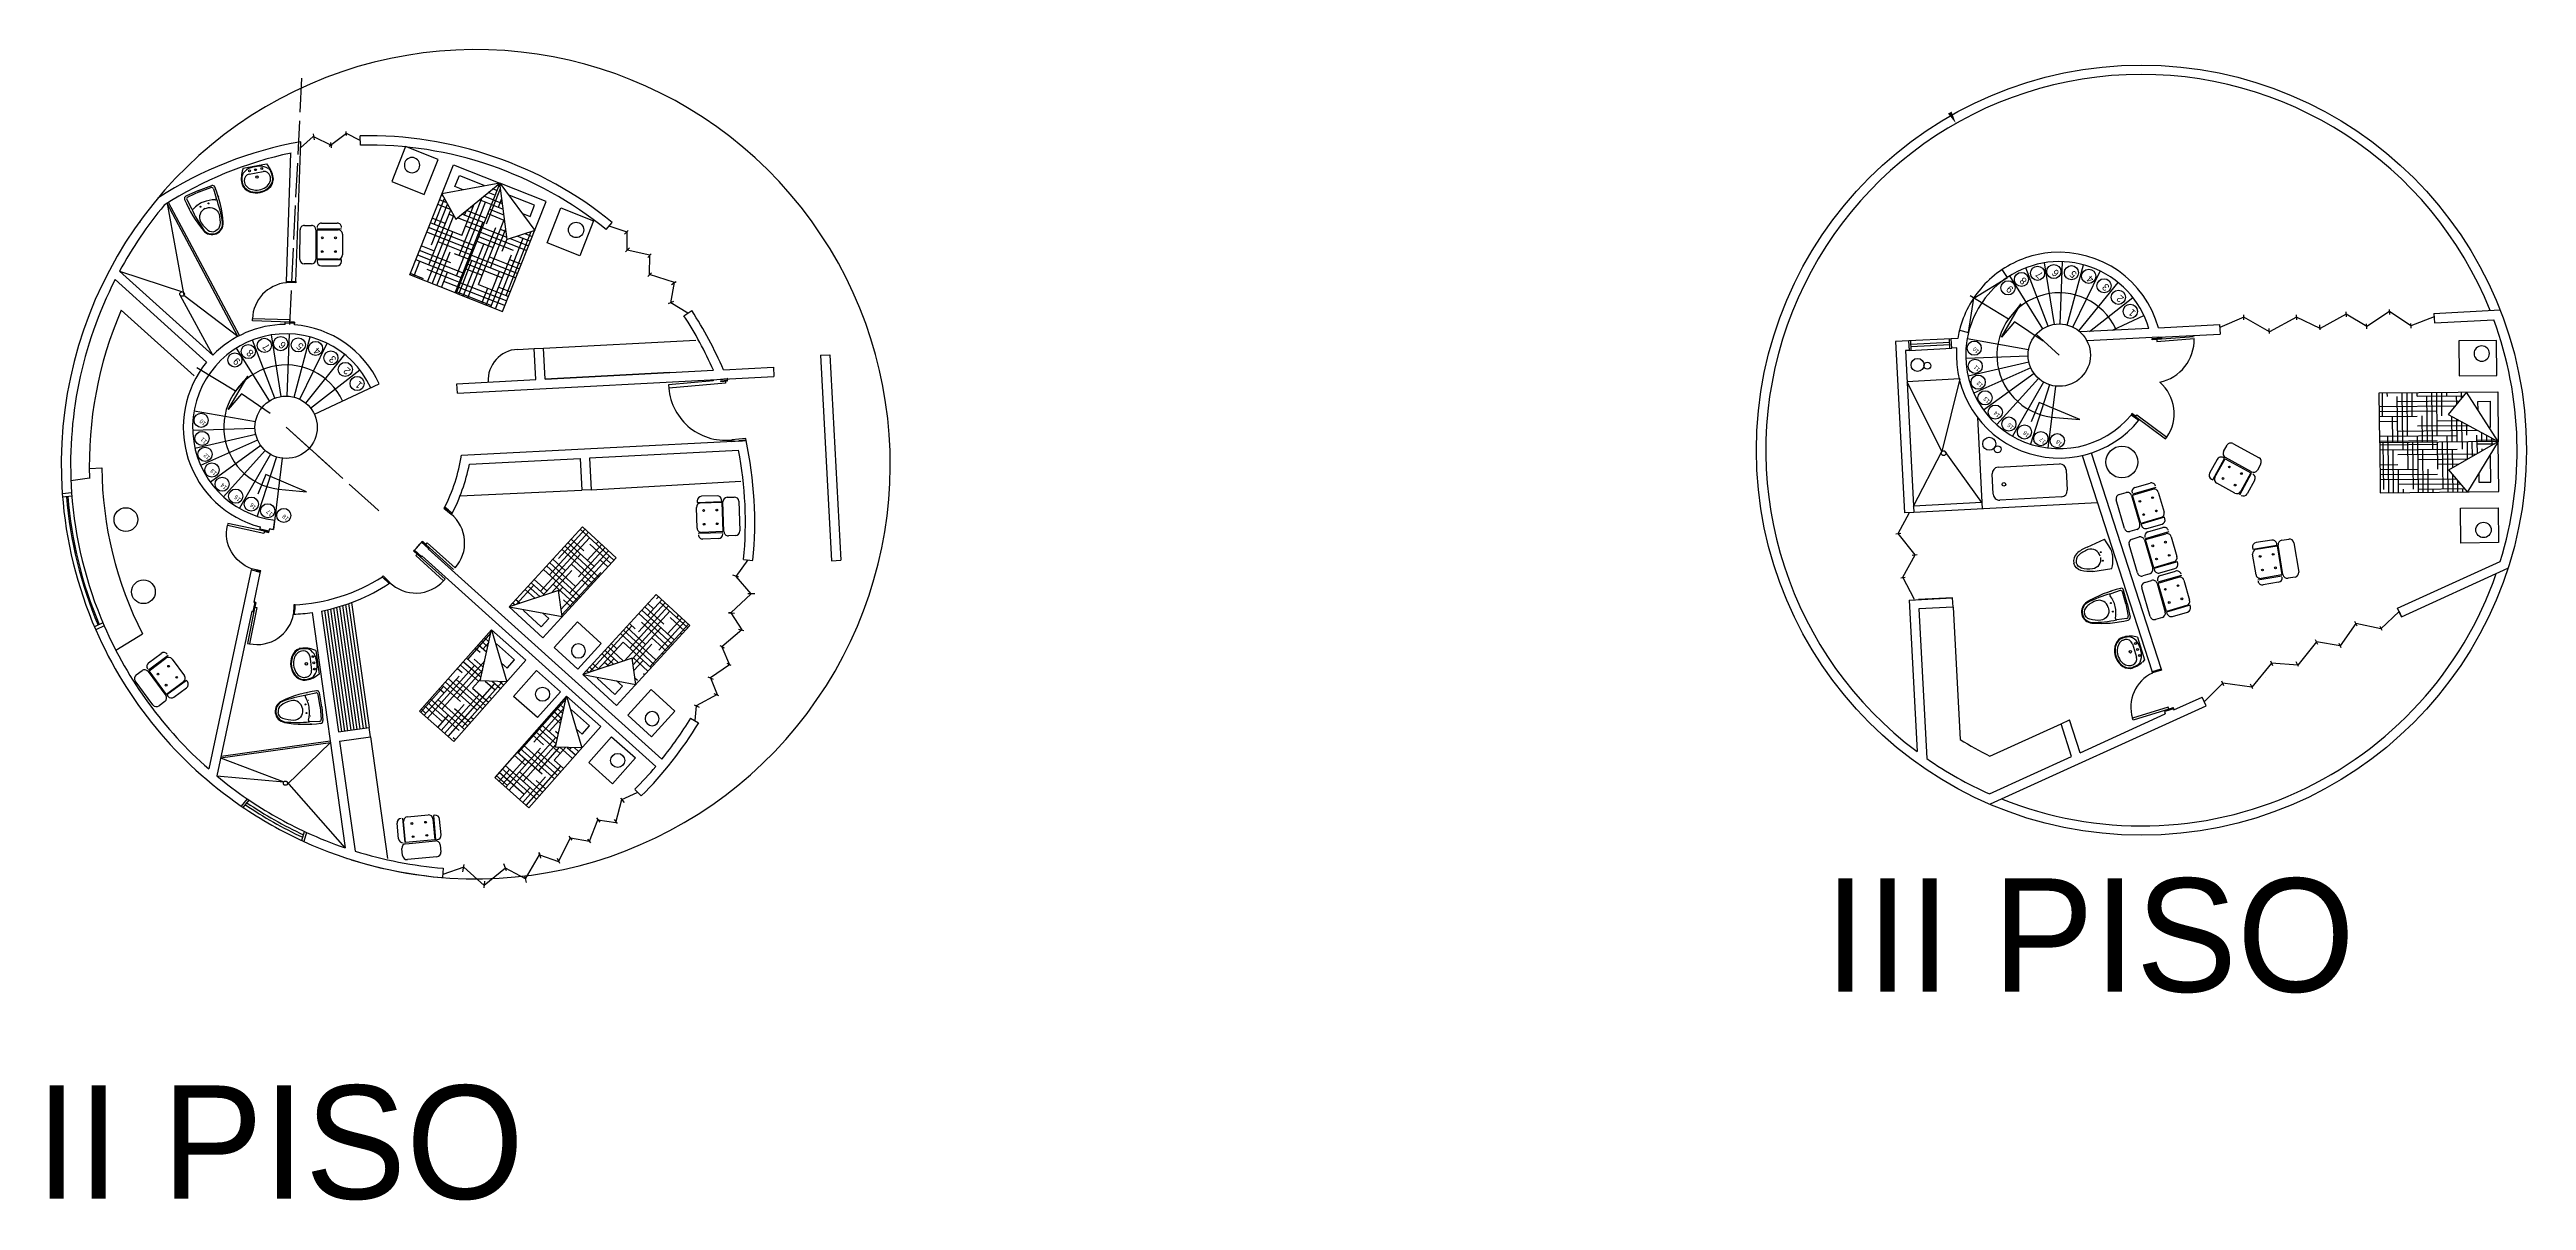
# Model space of a CAD drawing. Header units: millimetres. Extents: x 566 to 755, y 215 to 253.
# Drawn here: x 661.46 to 705.17, y 228.98 to 249.28 of the extents above; entities that cross this region are included whole.
import ezdxf

# ---------------------------------------------------------------- set-up
doc = ezdxf.new("R2010")
doc.units = ezdxf.units.MM
doc.header["$LTSCALE"] = 0.05
doc.linetypes.add('ACAD_ISO02W100', pattern=[15, 12, -3])
for name, color, linetype in [('ejes', 2, 'ACAD_ISO02W100'), ('escaleras', 30, 'Continuous'), ('muebles', 7, 'Continuous'), ('muros', 2, 'Continuous'), ('puertas', 3, 'Continuous'), ('TEXTURA', 7, 'Continuous'), ('ventanas', 1, 'Continuous')]:
    doc.layers.add(name, color=color, linetype=linetype)

msp = doc.modelspace()

# ---------------------------------------------------------------- texts
at = {"layer": 'escaleras', "attachment_point": 1, "rotation": 138}
for s, insert, char_height, width in [('{\\fHalibut|b0|i0|c0|p34;8}', (696.277, 245.119), 0.12541, 0.00319), ('{\\fHalibut|b0|i0|c0|p34;7}', (696.562, 245.228), 0.12541, 0.00319), ('{\\fHalibut|b0|i0|c0|p34;6}', (696.848, 245.258), 0.12541, 0.00319), ('{\\fHalibut|b0|i0|c0|p34;5}', (697.16, 245.236), 0.12541, 0.00319), ('{\\fHalibut|b0|i0|c0|p34;4}', (697.461, 245.151), 0.12541, 0.00319), ('{\\fHalibut|b0|i0|c0|p34;9}', (696.041, 244.97), 0.12541, 0.00319), ('{\\fHalibut|b0|i0|c0|p34;3}', (697.734, 245.007), 0.12541, 0.00319), ('{\\fHalibut|b0|i0|c0|p34;2}', (697.988, 244.804), 0.12541, 0.00319), ('{\\fHalibut|b0|i0|c0|p34;1}', (698.198, 244.556), 0.12541, 0.00318), ('{\\fHalibut|b0|i0|c0|p34;8}', (664.986, 243.846), 0.12541, 0.00319), ('{\\fHalibut|b0|i0|c0|p34;7}', (665.271, 243.955), 0.12541, 0.00319), ('{\\fHalibut|b0|i0|c0|p34;6}', (665.557, 243.985), 0.12541, 0.00319), ('{\\fHalibut|b0|i0|c0|p34;5}', (665.868, 243.964), 0.12541, 0.00319), ('{\\fHalibut|b0|i0|c0|p34;4}', (666.17, 243.879), 0.12541, 0.00319), ('{\\fHalibut|b0|i0|c0|p34;10}', (695.467, 243.91), 0.07165, 0.00182), ('{\\fHalibut|b0|i0|c0|p34;9}', (664.75, 243.698), 0.12541, 0.00319), ('{\\fHalibut|b0|i0|c0|p34;3}', (666.443, 243.734), 0.12541, 0.00319), ('{\\fHalibut|b0|i0|c0|p34;2}', (666.697, 243.531), 0.12541, 0.00319), ('{\\fHalibut|b0|i0|c0|p34;11}', (695.484, 243.59), 0.07165, 0.00187), ('{\\fHalibut|b0|i0|c0|p34;1}', (666.907, 243.283), 0.12541, 0.00318), ('{\\fHalibut|b0|i0|c0|p34;12}', (695.537, 243.31), 0.07165, 0.00187), ('{\\fHalibut|b0|i0|c0|p34;13}', (695.658, 243.033), 0.07165, 0.00187), ('{\\fHalibut|b0|i0|c0|p34;10}', (664.176, 242.637), 0.07165, 0.00182), ('{\\fHalibut|b0|i0|c0|p34;14}', (695.838, 242.781), 0.07165, 0.00187), ('{\\fHalibut|b0|i0|c0|p34;15}', (696.079, 242.571), 0.07165, 0.00187), ('{\\fHalibut|b0|i0|c0|p34;11}', (664.193, 242.317), 0.07165, 0.00187), ('{\\fHalibut|b0|i0|c0|p34;16}', (696.354, 242.431), 0.07165, 0.00187), ('{\\fHalibut|b0|i0|c0|p34;17}', (696.643, 242.314), 0.07165, 0.00187), ('{\\fHalibut|b0|i0|c0|p34;18}', (696.933, 242.276), 0.07165, 0.00187), ('{\\fHalibut|b0|i0|c0|p34;12}', (664.246, 242.037), 0.07165, 0.00187), ('{\\fHalibut|b0|i0|c0|p34;13}', (664.367, 241.76), 0.07165, 0.00187), ('{\\fHalibut|b0|i0|c0|p34;14}', (664.547, 241.509), 0.07165, 0.00187), ('{\\fHalibut|b0|i0|c0|p34;15}', (664.788, 241.298), 0.07165, 0.00187), ('{\\fHalibut|b0|i0|c0|p34;16}', (665.062, 241.158), 0.07165, 0.00187), ('{\\fHalibut|b0|i0|c0|p34;17}', (665.352, 241.041), 0.07165, 0.00187), ('{\\fHalibut|b0|i0|c0|p34;18}', (665.636, 240.958), 0.07165, 0.00187)]:
    msp.add_mtext(s, dxfattribs=dict(at, insert=insert, char_height=char_height, width=width))
at = {"layer": 'muros', "color": 2}
for s, p in [('III PISO', (692.776, 232.657)), ('II PISO', (661.209, 229.004))]:
    msp.add_text(s, height=2, dxfattribs=at).set_placement(p)

# ---------------------------------------------------------------- blocks, each defined once
blk = doc.blocks.new('CAMA')
at = {"layer": 'muebles'}
h = blk.add_hatch(dxfattribs=at)
h.set_pattern_fill('HOUND', color=256, scale=0.05, style=0)
h.set_pattern_definition([(0, (-619.17417, -247.49125), (0.3175, 0.079375), [1.27, -0.635]), (90, (-619.17417, -247.49125), (-0.079375, -0.3175), [1.27, -0.635])])
h.paths.add_polyline_path([(0.8, -0.49), (0.443, -0.787), (0, 0.011), (0, -1.889), (0.8, -1.889)])
for p, q in [((0.443, -0.787), (0, 0.011)), ((0, 0.011), (0.8, -0.49)), ((0.8, -0.49), (0.443, -0.787))]:
    blk.add_line(p, q, dxfattribs=at)
for points in [[(0, -1.889), (0.8, -1.889), (0.8, 0.011), (0, 0.011)], [(1.06, 0.001), (1.621, 0.001), (1.621, -0.604), (1.06, -0.604)]]:
    blk.add_lwpolyline(points, close=True, dxfattribs=at)
blk.add_lwpolyline([(0.508, -0.307), (0.648, -0.307), (0.648, -0.113), (0.225, -0.113), (0.225, -0.13)], dxfattribs=at)
blk.add_circle((1.415, -0.239), 0.123, dxfattribs=at)
blk = doc.blocks.new('PUERTA .60')
at = {"layer": 'puertas'}
for p, q in [((0.017, 0.675), (0.052, 0.675)), ((0.017, 0.075), (0.017, 0.675)), ((0.052, 0.075), (0.052, 0.675)), ((0, 0.15), (0.017, 0.15)), ((0, 0), (0, 0.15)), ((0.02, 0), (0, 0)), ((0.017, 0.075), (0.052, 0.075)), ((0.65, 0), (0.65, 0.15)), ((0.65, 0.15), (0.667, 0.15)), ((0.67, 0), (0.65, 0)), ((0.667, 0.15), (0.667, 0.075))]:
    blk.add_line(p, q, dxfattribs=at)
for points in [[(0.017, 0.075), (0.02, 0.075), (0.02, 0), (0.017, 0)], [(0.667, 0.075), (0.67, 0.075), (0.67, 0), (0.667, 0)]]:
    blk.add_lwpolyline(points, close=True, dxfattribs=at)
at = {"layer": 'puertas', "color": 1}
blk.add_arc((0.052, 0.075), 0.6, 7.1855, 90, dxfattribs=at)
blk = doc.blocks.new('CAMADOBLE')
at = {"layer": 'muebles', "xscale": -1}
blk.add_blockref('CAMA', (1.621, -0.001), dxfattribs=at)
at = {"layer": 'muebles'}
blk.add_blockref('CAMA', (1.621, -0.001), dxfattribs=at)
blk = doc.blocks.new('SILLA')
at = {"layer": 'muebles'}
for p, q in [((-0.057, 0.688), (-0.057, 0.853)), ((0.043, 0.953), (0.724, 0.953)), ((0.724, 0.588), (0.043, 0.588)), ((0.824, 0.853), (0.824, 0.688)), ((-0.1, 0.461), (-0.1, 0.1)), ((0.035, 0.561), (0, 0.561)), ((0, 0), (0.035, 0)), ((0.035, 0), (0.035, 0.561)), ((0.051, 0.078), (0.051, 0.561)), ((0.051, 0.561), (0.726, 0.561)), ((0.726, 0.561), (0.726, 0.078)), ((0.744, 0), (0.744, 0.561)), ((0.879, 0.461), (0.879, 0.1)), ((0.626, -0.022), (0.151, -0.022))]:
    blk.add_line(p, q, dxfattribs=at)
for centre in [(0.227, 0.442), (0.227, 0.14), (0.542, 0.442), (0.542, 0.14)]:
    blk.add_circle(centre, 0.0197, dxfattribs=at)
for centre, start, end in [((0.043, 0.853), 90, 180), ((0.043, 0.688), 180, 270), ((0.724, 0.853), 0, 90), ((0.724, 0.688), 270, 0), ((0, 0.461), 90, 180), ((0, 0.1), 180, 270), ((0.151, 0.078), 180, 270), ((0.626, 0.078), 270, 0), ((0.779, 0.461), 0, 90), ((0.779, 0.1), 270, 0)]:
    blk.add_arc(centre, 0.1, start, end, dxfattribs=at)
blk = doc.blocks.new('LAVA')
for p, q in [((-0.002, -0.009), (-0.027, -0.055)), ((-0.002, -0.009), (0.378, -0.009)), ((0.035, -0.391), (0.047, -0.397)), ((0.076, -0.119), (0.3, -0.119)), ((0.378, -0.009), (0.403, -0.055)), ((0.03, -0.4), (0.042, -0.406))]:
    blk.add_line(p, q)
for centre, radius in [((0.088, -0.069), 0.015), ((0.188, -0.189), 0.02), ((0.188, -0.069), 0.015), ((0.288, -0.069), 0.015)]:
    blk.add_circle(centre, radius)
for centre, radius, start, end in [((0.328, -0.234), 0.397, 153.2366, 185.1908), ((0.148, -0.209), 0.224, 196.2861, 238.2877), ((0.328, -0.234), 0.387, 165.7987, 183.085), ((0.041, -0.25), 0.1, 183.085, 200.7802), ((0.148, -0.209), 0.214, 200.7802, 238.2877), ((0.05, -0.164), 0.1, 131.0686, 165.7987), ((0.076, -0.219), 0.1, 90, 176.5875), ((0.328, -0.234), 0.352, 176.5875, 184.6254), ((0.148, -0.209), 0.179, 197.3522, 254.7067), ((0.17, -0.302), 0.284, 100.6374, 131.0686), ((0.188, -0.12), 0.311, 242.8748, 299.3617), ((0.188, -0.12), 0.276, 251.4503, 299.3617), ((0.188, -0.596), 0.576, 82.9944, 97.0056), ((0.206, -0.302), 0.284, 48.9314, 79.3626), ((0.3, -0.219), 0.1, 3.4125, 90), ((0.228, -0.209), 0.179, 301.7123, 335.4879), ((0.228, -0.209), 0.214, 301.7123, 343.7139), ((0.228, -0.209), 0.224, 301.7123, 343.7139), ((0.3, -0.242), 0.1, 335.4879, 358.2317), ((0.327, -0.164), 0.1, 14.2013, 48.9314), ((0.048, -0.234), 0.352, 358.2317, 3.4125), ((0.048, -0.234), 0.397, 354.8092, 26.7634), ((0.048, -0.234), 0.387, 354.8092, 14.2013), ((0.188, -0.12), 0.321, 242.8748, 299.3617)]:
    blk.add_arc(centre, radius, start, end)
blk = doc.blocks.new('SANI')
for p, q in [((0.214, 0.007), (-0.01, -0.002)), ((0.214, 0.007), (0.438, -0.002)), ((-0.015, -0.059), (-0.001, -0.216)), ((0.215, -0.018), (0.013, -0.026)), ((0.204, -0.304), (0.224, -0.304)), ((0.213, -0.018), (0.416, -0.026)), ((0.444, -0.059), (0.43, -0.216))]:
    blk.add_line(p, q)
for points in [[(0.204, -0.304, 0.444133), (0.055, -0.469, 0.099431), (0.11, -0.638, 0.271202), (0.214, -0.699)], [(0.224, -0.304, -0.444133), (0.374, -0.469, -0.099431), (0.319, -0.638, -0.271202), (0.214, -0.699)]]:
    blk.add_lwpolyline(points, format="xyb")
for centre in [(0.144, -0.247), (0.284, -0.247)]:
    blk.add_circle(centre, 0.0075)
for centre, radius, start, end in [((-0.008, -0.042), 0.04, 92.19, 182.0049), ((1.855, -0.04), 1.903, 180.0089, 197.6886), ((0.014, -0.056), 0.03, 92.19, 185.1455), ((0.019, -0.215), 0.02, 185.1455, 293.8869), ((2.072, -0.146), 2.074, 181.9498, 193.0828), ((0.214, -0.657), 0.463, 90, 113.8869), ((0.214, -0.657), 0.463, 66.1131, 90), ((-1.643, -0.146), 2.074, 346.9172, 358.0502), ((-1.426, -0.04), 1.903, 342.3114, 359.9911), ((0.41, -0.215), 0.02, 246.1131, 354.8545), ((0.414, -0.056), 0.03, 354.8545, 87.81), ((0.437, -0.042), 0.04, 357.9951, 87.81), ((0.089, -0.603), 0.05, 195.7278, 197.7252), ((0.214, -0.563), 0.181, 197.7252, 270), ((0.214, -0.563), 0.171, 197.7252, 270), ((0.214, -0.563), 0.171, 270, 342.2748), ((0.214, -0.563), 0.181, 270, 342.2748), ((0.339, -0.603), 0.05, 342.2748, 344.2722)]:
    blk.add_arc(centre, radius, start, end)
at = {"layer": 'TEXTURA', "linetype": 'Continuous'}
for p, q in [((-0.038, -0.192), (-0.038, -0.21)), ((0.089, -0.192), (0.089, -0.194)), ((0.343, -0.192), (0.343, -0.194)), ((0.47, -0.192), (0.47, -0.215))]:
    blk.add_line(p, q, dxfattribs=at)

# ---------------------------------------------------------------- linework, layer by layer
for p, q in [((697.995, 239.734), (697.83, 239.679)), ((698.097, 239.498), (698.037, 239.712)), ((698.123, 239.505), (698.057, 239.743)), ((697.788, 239.437), (697.793, 239.415)), ((698.112, 239.242), (697.939, 239.217)), ((698.096, 239.5), (698.139, 239.281)), ((698.123, 239.505), (698.171, 239.263))]:
    msp.add_line(p, q)
for points in [[(697.413, 240.499, 0.09957), (697.232, 240.388, 0.271202), (697.18, 240.218)], [(697.643, 240.339, 0.444133), (697.428, 240.457, 0.099431), (697.262, 240.356, 0.271202), (697.223, 240.228)], [(697.525, 240.074, -0.012718), (697.515, 240.073, -0.09957), (697.303, 240.089, -0.271202), (697.18, 240.218)], [(697.648, 240.318, -0.444133), (697.509, 240.116, -0.099431), (697.315, 240.132, -0.271202), (697.223, 240.228)], [(697.788, 239.437, 0.444133), (697.573, 239.554, 0.099431), (697.407, 239.453, 0.271202), (697.368, 239.325)], [(697.793, 239.415, -0.444133), (697.654, 239.213, -0.099431), (697.46, 239.229, -0.271202), (697.368, 239.325)]]:
    msp.add_lwpolyline(points, format="xyb")
for centre in [(697.655, 240.412), (697.691, 240.262), (697.833, 239.515), (697.869, 239.365)]:
    msp.add_circle(centre, 0.00825)
for centre, radius, start, end in [((698.49, 237.737), 2.093, 103.3766, 121.0562), ((698.432, 237.479), 2.281, 105.3174, 116.4505), ((697.837, 239.658), 0.022, 108.5131, 217.2546), ((697.413, 239.336), 0.51, 13.3676, 37.2546), ((698.005, 239.703), 0.033, 15.5576, 108.5131), ((698.015, 239.731), 0.044, 15.5576, 105.3726), ((697.513, 239.36), 0.199, 121.0928, 193.3676), ((697.513, 239.36), 0.199, 193.3676, 265.6424), ((697.513, 239.36), 0.188, 121.0928, 193.3676), ((697.513, 239.36), 0.188, 193.3676, 265.6424), ((697.439, 239.484), 0.055, 119.0955, 121.0928), ((697.656, 241.249), 2.093, 265.6791, 283.3587), ((697.502, 239.216), 0.055, 265.6424, 267.6398), ((697.488, 241.454), 2.281, 270.2848, 281.4179), ((697.413, 239.336), 0.51, 349.4807, 13.3676), ((697.936, 239.239), 0.022, 169.4807, 278.2222), ((698.107, 239.275), 0.033, 278.2222, 11.1777), ((698.128, 239.254), 0.044, 281.3627, 11.1777)]:
    msp.add_arc(centre, radius, start, end)
at = {"layer": 'ejes'}
for p, q in [((665.694, 244.429), (665.913, 248.851)), ((665.631, 242.615), (667.184, 241.217)), ((667.184, 241.217), (667.266, 241.143))]:
    msp.add_line(p, q, dxfattribs=at)
at = {"layer": 'escaleras'}
for p, q in [((696.631, 244.354), (696.048, 245.287)), ((696.725, 244.401), (696.331, 245.428)), ((696.836, 244.431), (696.664, 245.518)), ((696.941, 244.438), (696.98, 245.537)), ((697.064, 244.419), (697.349, 245.482)), ((697.163, 244.382), (697.645, 245.371)), ((697.163, 244.382), (697.645, 245.371)), ((697.268, 244.315), (697.96, 245.17)), ((697.456, 244.305), (698.222, 244.904)), ((697.863, 244.327), (698.417, 244.585)), ((665.339, 243.081), (664.756, 244.014)), ((665.434, 243.129), (665.04, 244.155)), ((665.545, 243.158), (665.373, 244.245)), ((665.65, 243.165), (665.688, 244.264)), ((665.773, 243.146), (666.058, 244.209)), ((665.872, 243.109), (666.354, 244.098)), ((665.872, 243.109), (666.354, 244.098)), ((696.38, 243.983), (695.297, 244.174)), ((665.977, 243.043), (666.669, 243.897)), ((666.064, 242.954), (666.931, 243.631)), ((696.372, 243.869), (695.273, 243.83)), ((696.386, 243.764), (695.314, 243.517)), ((696.42, 243.664), (695.415, 243.217)), ((696.477, 243.565), (695.587, 242.918)), ((696.554, 243.479), (695.818, 242.662)), ((666.129, 242.848), (667.276, 243.382)), ((696.647, 243.412), (696.097, 242.459)), ((696.752, 243.365), (696.412, 242.319)), ((696.855, 243.342), (696.721, 242.25)), ((665.081, 242.596), (663.982, 242.557)), ((665.089, 242.711), (664.006, 242.902)), ((665.095, 242.491), (664.023, 242.244)), ((665.128, 242.391), (664.123, 241.944)), ((665.186, 242.292), (664.296, 241.645)), ((665.263, 242.206), (664.527, 241.389)), ((665.356, 242.139), (664.806, 241.186)), ((665.461, 242.092), (665.121, 241.046)), ((665.564, 242.069), (665.41, 240.814))]:
    msp.add_line(p, q, dxfattribs=at)
at = {"layer": 'escaleras', "color": 5}
for p, q in [((696.027, 244.523), (695.348, 244.935)), ((695.9, 244.205), (696.247, 244.792)), ((696.247, 244.792), (696.027, 244.523)), ((696.134, 244.478), (695.9, 244.205)), ((696.639, 244.132), (696.134, 244.478)), ((664.736, 243.25), (664.057, 243.662)), ((664.609, 242.932), (664.955, 243.52)), ((664.955, 243.52), (664.736, 243.25)), ((664.843, 243.205), (664.609, 242.932)), ((665.347, 242.859), (664.843, 243.205))]:
    msp.add_line(p, q, dxfattribs=at)
at = {"layer": 'escaleras', "color": 4}
for p, q in [((696.565, 243.054), (696.424, 242.709)), ((697.283, 242.75), (696.565, 243.054)), ((696.788, 242.796), (697.283, 242.75)), ((665.274, 241.781), (665.132, 241.436)), ((665.992, 241.477), (665.274, 241.781)), ((665.497, 241.523), (665.992, 241.477))]:
    msp.add_line(p, q, dxfattribs=at)
at = {"layer": 'escaleras'}
for centre in [(696.255, 245.224), (696.539, 245.333), (696.826, 245.363), (697.137, 245.342), (697.442, 245.279), (697.712, 245.112), (696.019, 245.076), (697.966, 244.909), (698.176, 244.661), (664.727, 243.803), (664.964, 243.952), (665.248, 244.06), (665.535, 244.091), (665.846, 244.069), (666.151, 244.006), (666.421, 243.84), (695.422, 244.011), (666.675, 243.636), (666.884, 243.388), (695.439, 243.692), (695.491, 243.411), (695.613, 243.135), (664.131, 242.739), (695.793, 242.883), (696.033, 242.673), (696.308, 242.533), (664.147, 242.419), (664.2, 242.139), (696.597, 242.416), (696.887, 242.378), (664.322, 241.862), (664.502, 241.611), (664.742, 241.4), (665.017, 241.26), (665.306, 241.143), (665.59, 241.06)]:
    msp.add_circle(centre, 0.125, dxfattribs=at)
at = {"layer": 'escaleras', "color": 4}
for centre in [(696.922, 243.888), (665.631, 242.615)]:
    msp.add_arc(centre, 1.1, 25, 263, dxfattribs=at)
at = {"layer": 'muebles'}
for p, q in [((663.53, 246.566), (663.826, 244.939)), ((662.692, 245.372), (663.823, 244.997)), ((664.339, 243.89), (663.768, 244.936)), ((664.779, 244.218), (663.826, 244.939)), ((664.007, 243.522), (662.722, 244.679)), ((700.92, 244.366), (700.92, 244.366)), ((669.715, 243.99), (670.011, 244.006)), ((670.176, 244.014), (672.863, 244.155)), ((669.195, 243.412), (669.195, 243.412)), ((695.169, 243.469), (694.235, 243.42)), ((694.235, 243.42), (694.85, 242.187)), ((695.169, 243.469), (694.85, 242.187)), ((695.48, 242.786), (695.564, 241.177)), ((694.35, 241.223), (694.85, 242.187)), ((695.558, 241.287), (694.909, 242.19)), ((662.159, 241.888), (662.378, 241.902)), ((695.757, 241.435), (695.738, 241.794)), ((695.842, 241.909), (696.929, 241.968)), ((697.045, 241.864), (697.064, 241.505)), ((662.163, 241.715), (661.834, 241.671)), ((671.012, 241.513), (673.654, 241.667)), ((695.558, 241.287), (694.35, 241.223)), ((696.96, 241.389), (695.873, 241.331)), ((697.595, 241.283), (694.356, 241.114)), ((697.413, 240.499), (697.718, 240.639)), ((697.515, 240.073), (697.851, 240.125)), ((666.307, 239.385), (666.607, 237.248)), ((666.361, 239.397), (666.662, 237.256)), ((666.415, 239.409), (666.716, 237.263)), ((666.468, 239.423), (666.771, 237.271)), ((666.522, 239.438), (666.825, 237.279)), ((666.575, 239.453), (666.88, 237.286)), ((666.628, 239.469), (666.934, 237.294)), ((666.681, 239.487), (666.989, 237.302)), ((666.734, 239.505), (667.043, 237.309)), ((666.787, 239.524), (667.097, 237.317)), ((695.049, 239.443), (695.172, 237.108)), ((662.625, 238.684), (663.096, 238.971)), ((700.567, 238.2), (700.567, 238.2)), ((695.697, 236.814), (696.953, 237.386)), ((666.412, 237.054), (665.648, 236.312)), ((667.12, 237.154), (667.422, 235.008)), ((664.475, 236.782), (665.592, 236.362)), ((664.408, 236.466), (665.592, 236.362)), ((666.674, 235.196), (665.645, 236.365))]:
    msp.add_line(p, q, dxfattribs=at)
msp.add_lwpolyline([(697.851, 240.125), (697.859, 240.172), (697.865, 240.214), (697.868, 240.251), (697.87, 240.285), (697.869, 240.316), (697.867, 240.344), (697.863, 240.37), (697.858, 240.394), (697.851, 240.419), (697.842, 240.443), (697.83, 240.468), (697.816, 240.496), (697.798, 240.525), (697.776, 240.559), (697.75, 240.596), (697.718, 240.639)], dxfattribs=at)
for centre, radius in [((663.796, 244.967), 0.041), ((694.421, 243.715), 0.115), ((694.595, 243.701), 0.0607), ((694.881, 242.159), 0.0418), ((695.688, 242.324), 0.115), ((695.834, 242.228), 0.0607), ((698.028, 242.003), 0.281), ((695.946, 241.609), 0.0321), ((662.803, 240.988), 0.209), ((663.113, 239.714), 0.209), ((665.62, 236.337), 0.0374)]:
    msp.add_circle(centre, radius, dxfattribs=at)
for centre, radius, start, end in [((668.978, 241.964), 6.82, 156.5422, 182.0969), ((669.744, 243.441), 0.55, 93, 183), ((668.978, 241.964), 6.6, 180.5447, 206.9736), ((695.848, 241.8), 0.11, 93.0554, 183.0554), ((696.935, 241.858), 0.11, 3.0554, 93.0554), ((695.867, 241.441), 0.11, 183.0554, 273.0554), ((696.954, 241.499), 0.11, 273.0554, 3.0554), ((698.373, 242.211), 6.024, 237.8981, 243.6281)]:
    msp.add_arc(centre, radius, start, end, dxfattribs=at)
at = {"layer": 'muros'}
for p, q in [((665.638, 245.185), (665.717, 247.452)), ((665.803, 245.183), (665.889, 247.654)), ((666.941, 247.592), (666.937, 247.757)), ((671.281, 246.102), (671.385, 246.23)), ((664.228, 243.767), (662.613, 245.221)), ((664.339, 243.89), (662.692, 245.372)), ((665.612, 244.43), (665.613, 244.475)), ((665.777, 244.424), (665.778, 244.47)), ((672.651, 244.582), (672.789, 244.673)), ((698.503, 244.36), (697.29, 244.297)), ((698.672, 244.369), (699.751, 244.426)), ((699.751, 244.426), (699.76, 244.261)), ((703.534, 244.624), (704.701, 244.685)), ((703.534, 244.624), (703.543, 244.459)), ((703.543, 244.459), (704.589, 244.514)), ((670.011, 244.006), (670.176, 244.014)), ((670.04, 243.457), (670.011, 244.006)), ((670.205, 243.465), (670.176, 244.014)), ((694.268, 244.138), (694.033, 244.126)), ((694.033, 244.126), (694.191, 241.105)), ((694.277, 243.973), (694.206, 243.97)), ((694.206, 243.97), (694.356, 241.114)), ((695.131, 244.183), (695.016, 244.177)), ((695.112, 244.017), (695.025, 244.013)), ((698.681, 244.204), (697.412, 244.138)), ((698.681, 244.204), (699.76, 244.261)), ((668.653, 243.219), (674.24, 243.511)), ((670.205, 243.465), (673.172, 243.621)), ((670.205, 243.465), (672.402, 243.58)), ((672.402, 243.58), (670.205, 243.465)), ((673.348, 243.63), (674.231, 243.676)), ((674.231, 243.676), (674.24, 243.511)), ((675.063, 243.887), (675.228, 243.896)), ((675.063, 243.887), (675.253, 240.262)), ((675.228, 243.896), (675.418, 240.271)), ((668.645, 243.383), (670.04, 243.457)), ((668.645, 243.383), (670.04, 243.457)), ((668.653, 243.219), (668.645, 243.383)), ((665.631, 242.615), (666.406, 241.917)), ((698.324, 242.743), (698.195, 242.838)), ((668.727, 242.121), (673.747, 242.384)), ((670.986, 242.074), (673.614, 242.212)), ((697.483, 242.162), (698.721, 238.351)), ((668.866, 241.963), (670.822, 242.066)), ((670.822, 242.066), (670.847, 241.506)), ((670.986, 242.073), (671.012, 241.513)), ((697.324, 242.118), (698.564, 238.3)), ((671.012, 241.513), (670.847, 241.506)), ((665.173, 240.859), (665.161, 240.799)), ((665.41, 240.814), (665.43, 240.977)), ((694.356, 241.114), (694.191, 241.105)), ((665.335, 240.824), (665.322, 240.766)), ((672.259, 236.758), (668.138, 240.469)), ((665.012, 240.103), (664.265, 236.588)), ((665.175, 240.072), (665.06, 239.532)), ((672.154, 236.63), (668.027, 240.346)), ((673.705, 240.285), (673.869, 240.268)), ((675.253, 240.262), (675.418, 240.271)), ((702.892, 239.424), (704.705, 240.249)), ((702.96, 239.273), (704.84, 240.129)), ((694.272, 239.567), (695.041, 239.607)), ((694.272, 239.567), (694.412, 236.896)), ((695.041, 239.607), (694.437, 239.576)), ((695.049, 239.443), (695.041, 239.607)), ((665.026, 239.371), (664.408, 236.466)), ((666.09, 239.347), (666.674, 235.196)), ((666.253, 239.374), (666.553, 237.24)), ((695.049, 239.443), (694.445, 239.411)), ((694.445, 239.411), (694.583, 236.772)), ((702.96, 239.273), (702.892, 239.424)), ((702.918, 239.367), (702.96, 239.273)), ((698.721, 238.351), (698.564, 238.3)), ((698.946, 237.628), (699.444, 237.855)), ((699.512, 237.704), (699.444, 237.855)), ((672.77, 237.485), (672.911, 237.399)), ((695.71, 235.974), (699.512, 237.704)), ((696.953, 237.386), (697.104, 237.454)), ((697.141, 236.807), (696.953, 237.386)), ((697.292, 236.875), (697.104, 237.454)), ((697.292, 236.875), (698.793, 237.559)), ((698.782, 237.6), (698.793, 237.559)), ((698.94, 237.649), (698.946, 237.628)), ((666.553, 237.24), (667.097, 237.317)), ((666.576, 237.077), (667.12, 237.154)), ((666.576, 237.077), (666.848, 235.139)), ((667.12, 237.154), (667.097, 237.317)), ((695.694, 236.148), (697.141, 236.807)), ((671.899, 236.111), (671.783, 236.228)), ((666.699, 235.013), (666.7, 235.011)), ((668.402, 234.838), (668.389, 234.673)), ((668.402, 234.838), (668.402, 234.838))]:
    msp.add_line(p, q, dxfattribs=at)
at = {"layer": 'muros', "color": 4}
msp.add_line((696.922, 243.888), (696.513, 244.256), dxfattribs=at)
at = {"layer": 'muros', "color": 0}
msp.add_line((668.698, 241.409), (670.847, 241.506), dxfattribs=at)
at = {"layer": 'muros'}
for centre, radius in [((698.373, 242.211), 6.794), ((696.922, 243.888), 0.55), ((665.631, 242.615), 0.55)]:
    msp.add_circle(centre, radius, dxfattribs=at)
for centre, radius, start, end in [((668.978, 241.964), 7.315, 252.5059, 184.0865), ((698.373, 242.211), 6.629, 21.8245, 233.3045), ((667.082, 240.939), 6.82, 100.0694, 122.9886), ((667.082, 240.939), 6.655, 101.8318, 122.7753), ((667.082, 240.939), 6.82, 50.8788, 91.2156), ((667.082, 240.939), 6.655, 50.8788, 91.2156), ((668.978, 241.964), 7.15, 140.2735, 151.5383), ((667.082, 240.939), 6.655, 127.1988, 127.5753), ((696.922, 243.888), 1.815, 94.4762, 123.7296), ((696.922, 243.888), 1.815, 15.373, 94.4762), ((668.978, 241.964), 7.15, 152.9023, 184.0265), ((696.922, 243.888), 1.65, 16.633, 123.7296), ((665.631, 242.615), 1.815, 90.6053, 135.3947), ((665.631, 242.615), 1.815, 25, 85.3947), ((667.082, 240.939), 6.655, 23.7676, 33.1982), ((667.082, 240.939), 6.82, 23.2428, 33.1982), ((698.373, 242.211), 6.629, 342.7763, 20.3243), ((665.631, 242.615), 1.65, 25, 263), ((696.922, 243.888), 1.815, 175.9136, 320.7852), ((696.922, 243.888), 1.815, 166.0277, 170.7236), ((696.922, 243.888), 1.65, 166.0277, 320.4819), ((665.631, 242.615), 1.815, 140.6053, 255.3947), ((667.849, 240.979), 6.105, 24.0692, 24.2274), ((667.039, 240.935), 6.655, 12.4431, 12.4679), ((667.082, 240.939), 6.655, 354.3605, 11.0306), ((667.082, 240.939), 6.82, 354.3605, 12.2368), ((665.631, 242.615), 3.135, 333.0241, 350.9332), ((665.631, 242.615), 3.3, 332.2565, 348.6054), ((665.631, 242.615), 1.815, 260.6053, 263), ((665.631, 242.615), 3.135, 315.9707, 320.0186), ((665.631, 242.615), 3.135, 316.2594, 319.508), ((665.631, 242.615), 3.3, 319.4325, 319.9177), ((665.631, 242.615), 3.135, 272.5646, 302.8056), ((665.631, 242.615), 3.3, 315.9828, 316.5675), ((665.631, 242.615), 3.3, 316.3464, 316.5675), ((698.373, 242.211), 6.629, 248.0991, 340.8369), ((665.631, 242.615), 3.3, 280.866, 303.5127), ((668.978, 241.964), 7.15, 203.4947, 228.7653), ((665.631, 242.615), 3.3, 259.4325, 259.8498), ((665.631, 242.615), 3.135, 259.508, 259.9504), ((665.631, 242.615), 3.3, 272.3069, 278), ((668.978, 241.964), 7.315, 203.5522, 235.5375), ((667.082, 240.939), 6.82, 314.9425, 328.7333), ((667.082, 240.939), 6.655, 321.0794, 328.7333), ((667.082, 240.939), 6.655, 314.9425, 319.6575), ((698.373, 242.211), 6.629, 235.134, 246.1597), ((668.978, 241.964), 7.15, 230.2696, 235.6455), ((668.978, 241.964), 7.315, 245.4763, 265.3786), ((668.978, 241.964), 7.15, 245.3044, 251.196), ((667.082, 240.939), 5.94, 266.3107, 266.4004), ((668.978, 241.964), 7.15, 252.668, 265.3786)]:
    msp.add_arc(centre, radius, start, end, dxfattribs=at)
at = {"layer": 'muros', "color": 4}
msp.add_solid([(694.958, 248.149), (695.022, 248.185), (695.099, 247.976)], dxfattribs=at)
at = {"layer": 'puertas'}
for p, q in [((698.559, 244.181), (698.724, 244.194)), ((698.561, 244.159), (698.559, 244.181)), ((698.643, 244.168), (699.301, 244.219)), ((698.643, 244.168), (698.646, 244.13)), ((698.646, 244.13), (699.304, 244.181)), ((698.724, 244.194), (698.725, 244.175)), ((673.169, 243.433), (672.379, 243.364)), ((672.379, 243.364), (672.384, 243.306)), ((673.385, 243.393), (672.384, 243.306)), ((673.418, 243.468), (673.167, 243.446)), ((673.167, 243.446), (673.169, 243.433)), ((673.381, 243.436), (673.385, 243.393)), ((673.421, 243.435), (673.418, 243.468)), ((698.205, 242.856), (698.192, 242.838)), ((698.192, 242.838), (698.324, 242.74)), ((698.269, 242.804), (698.292, 242.835)), ((698.269, 242.804), (698.799, 242.411)), ((698.292, 242.835), (698.822, 242.442)), ((698.324, 242.74), (698.335, 242.755)), ((673.744, 242.416), (673.494, 242.394)), ((673.494, 242.394), (673.497, 242.365)), ((673.497, 242.365), (673.622, 242.376)), ((673.747, 242.383), (673.744, 242.416)), ((698.799, 242.411), (698.822, 242.442)), ((668.431, 241.206), (668.417, 241.189)), ((668.417, 241.189), (668.544, 241.083)), ((668.556, 241.098), (668.493, 241.151)), ((668.544, 241.083), (668.556, 241.098)), ((667.882, 240.432), (667.897, 240.448)), ((667.897, 240.448), (668.019, 240.338)), ((668.022, 240.588), (668.145, 240.478)), ((668.096, 240.547), (668.122, 240.576)), ((668.096, 240.547), (668.587, 240.105)), ((668.122, 240.576), (668.613, 240.134)), ((667.325, 239.977), (667.341, 239.993)), ((667.341, 239.993), (667.459, 239.878)), ((667.945, 240.379), (667.92, 240.351)), ((667.92, 240.351), (668.41, 239.909)), ((667.945, 240.379), (668.436, 239.938)), ((668.019, 240.338), (668.007, 240.324)), ((667.445, 239.864), (667.386, 239.922)), ((667.459, 239.878), (667.445, 239.864)), ((668.436, 239.938), (668.41, 239.909)), ((665.081, 239.451), (664.948, 238.804)), ((665.117, 239.437), (664.986, 238.797)), ((665.078, 239.529), (665.044, 239.367)), ((665.044, 239.367), (665.063, 239.364)), ((665.099, 239.525), (665.078, 239.529)), ((665.08, 239.445), (665.117, 239.437)), ((665.766, 239.485), (665.761, 239.32)), ((665.761, 239.32), (665.78, 239.319)), ((665.788, 239.484), (665.766, 239.485)), ((665.78, 239.319), (665.783, 239.402)), ((664.948, 238.804), (664.986, 238.797))]:
    msp.add_line(p, q, dxfattribs=at)
for points in [[(698.643, 244.168), (698.643, 244.165), (698.561, 244.159), (698.561, 244.162)], [(673.295, 243.429), (673.296, 243.424), (673.421, 243.435), (673.42, 243.44)], [(698.269, 242.804), (698.271, 242.807), (698.205, 242.856), (698.203, 242.854)], [(673.622, 242.376), (673.622, 242.372), (673.747, 242.383), (673.747, 242.387)], [(668.493, 241.151), (668.495, 241.153), (668.431, 241.206), (668.429, 241.203)], [(667.945, 240.379), (667.943, 240.377), (667.882, 240.432), (667.884, 240.434)], [(668.096, 240.547), (668.098, 240.549), (668.037, 240.604), (668.035, 240.602)], [(667.386, 239.922), (667.384, 239.92), (667.325, 239.977), (667.327, 239.98)], [(665.08, 239.445), (665.083, 239.444), (665.099, 239.525), (665.096, 239.525)], [(665.783, 239.402), (665.786, 239.402), (665.788, 239.484), (665.785, 239.484)]]:
    msp.add_lwpolyline(points, close=True, dxfattribs=at)
at = {"layer": 'puertas', "color": 1}
for centre, radius, start, end in [((698.535, 244.163), 0.769, 282.0369, 1.3624), ((673.385, 243.391), 1.005, 184.8731, 278.6545), ((698.217, 242.856), 0.733, 325.5914, 49.2232), ((668.121, 240.576), 0.661, 318.0341, 50.2405), ((667.919, 240.352), 0.661, 225.7595, 317.9659), ((665.12, 239.435), 0.652, 258.1615, 350.1816)]:
    msp.add_arc(centre, radius, start, end, dxfattribs=at)
at = {"layer": 'TEXTURA', "linetype": 'Continuous'}
for p, q in [((697.847, 239.724), (697.827, 239.719)), ((697.879, 239.588), (697.877, 239.588)), ((697.944, 239.316), (697.942, 239.316)), ((697.976, 239.18), (697.951, 239.174))]:
    msp.add_line(p, q, dxfattribs=at)
at = {"layer": 'ventanas'}
for p, q in [((666.111, 247.746), (665.886, 247.546)), ((666.444, 247.58), (666.111, 247.746)), ((666.134, 247.684), (666.116, 247.791)), ((666.695, 247.799), (666.388, 247.568)), ((666.433, 247.547), (666.421, 247.641)), ((666.699, 247.761), (666.693, 247.831)), ((666.939, 247.675), (666.695, 247.799)), ((664.779, 244.218), (663.53, 246.566)), ((664.807, 244.232), (663.557, 246.584)), ((671.652, 246.058), (671.333, 246.166)), ((671.604, 246.022), (671.668, 246.088)), ((671.62, 245.709), (671.689, 245.78)), ((671.652, 245.742), (671.652, 246.058)), ((672.049, 245.654), (671.652, 245.742)), ((672.017, 245.609), (672.071, 245.674)), ((672.017, 245.278), (672.079, 245.342)), ((672.042, 245.311), (672.049, 245.654)), ((672.483, 245.167), (672.042, 245.311)), ((695.413, 244.896), (696.006, 245.26)), ((696.006, 245.26), (695.914, 245.397)), ((672.378, 244.802), (672.475, 244.843)), ((672.419, 244.814), (672.378, 244.802)), ((672.419, 244.814), (672.483, 245.167)), ((672.72, 244.628), (672.419, 244.814)), ((672.433, 245.133), (672.515, 245.188)), ((695.321, 244.286), (695.413, 244.896)), ((700.179, 244.558), (699.754, 244.375)), ((700.182, 244.509), (700.177, 244.598)), ((700.63, 244.3), (700.179, 244.558)), ((700.633, 244.269), (700.629, 244.358)), ((701.11, 244.561), (700.63, 244.3)), ((701.112, 244.51), (701.108, 244.599)), ((701.524, 244.357), (701.11, 244.561)), ((701.527, 244.332), (701.522, 244.421)), ((701.986, 244.612), (701.524, 244.357)), ((701.989, 244.563), (701.985, 244.651)), ((702.348, 244.393), (701.986, 244.612)), ((702.349, 244.353), (702.345, 244.442)), ((702.75, 244.656), (702.348, 244.393)), ((702.753, 244.605), (702.749, 244.694)), ((703.126, 244.403), (702.75, 244.656)), ((703.537, 244.567), (703.126, 244.403)), ((703.133, 244.367), (703.129, 244.444)), ((695.016, 244.177), (694.268, 244.138)), ((694.277, 243.973), (694.268, 244.138)), ((694.277, 243.973), (695.025, 244.013)), ((694.31, 243.975), (694.301, 244.14)), ((694.987, 244.11), (694.305, 244.074)), ((694.306, 244.041), (694.989, 244.077)), ((694.992, 244.011), (694.983, 244.176)), ((695.025, 244.013), (695.016, 244.177)), ((695.161, 244.326), (695.321, 244.286)), ((661.846, 241.462), (661.682, 241.443)), ((661.85, 241.402), (661.686, 241.383)), ((694.079, 240.742), (694.279, 241.111)), ((694.039, 240.737), (694.127, 240.75)), ((694.379, 240.367), (694.079, 240.742)), ((673.623, 239.971), (673.515, 240.006)), ((673.575, 239.982), (673.787, 240.277)), ((673.837, 239.68), (673.575, 239.982)), ((694.162, 239.969), (694.379, 240.367)), ((694.329, 240.359), (694.416, 240.372)), ((673.837, 239.68), (673.482, 239.344)), ((673.782, 239.682), (673.905, 239.682)), ((694.128, 239.958), (694.204, 239.969)), ((694.365, 239.575), (694.162, 239.969)), ((662.398, 239.168), (662.249, 239.095)), ((662.421, 239.114), (662.273, 239.041)), ((673.482, 239.344), (673.44, 239.34)), ((673.44, 239.34), (673.545, 239.338)), ((673.482, 239.344), (673.674, 239.04)), ((702.155, 239.155), (701.88, 238.76)), ((702.177, 239.109), (702.139, 239.189)), ((702.598, 239.061), (702.155, 239.155)), ((702.618, 239.031), (702.586, 239.101)), ((702.918, 239.367), (702.598, 239.061)), ((673.283, 238.763), (673.364, 238.727)), ((673.674, 239.04), (673.318, 238.741)), ((673.318, 238.741), (673.453, 238.426)), ((673.614, 239.053), (673.711, 239.033)), ((701.463, 238.828), (701.13, 238.419)), ((701.484, 238.783), (701.447, 238.864)), ((701.88, 238.76), (701.463, 238.828)), ((701.897, 238.724), (701.859, 238.804)), ((673.453, 238.426), (673.118, 238.196)), ((673.406, 238.456), (673.481, 238.416)), ((700.67, 238.453), (700.323, 238.031)), ((700.691, 238.406), (700.653, 238.487)), ((701.13, 238.419), (700.67, 238.453)), ((701.142, 238.396), (701.104, 238.477)), ((673.236, 237.902), (672.868, 237.704)), ((673.076, 238.215), (673.167, 238.174)), ((673.118, 238.196), (673.236, 237.902)), ((673.178, 237.918), (673.262, 237.881)), ((699.807, 238.101), (699.482, 237.772)), ((699.828, 238.057), (699.791, 238.138)), ((700.323, 238.031), (699.807, 238.101)), ((700.337, 238.004), (700.3, 238.084)), ((672.929, 237.672), (672.838, 237.716)), ((672.868, 237.704), (672.841, 237.442)), ((664.475, 236.782), (666.412, 237.054)), ((664.482, 236.811), (666.408, 237.082)), ((664.943, 236.062), (664.839, 235.933)), ((671.447, 235.643), (671.556, 236.047)), ((671.601, 235.995), (671.537, 236.074)), ((671.556, 236.047), (671.824, 236.174)), ((664.874, 235.909), (664.977, 236.039)), ((670.987, 235.312), (671.134, 235.691)), ((671.107, 235.728), (671.166, 235.649)), ((671.134, 235.691), (671.447, 235.643)), ((671.418, 235.696), (671.474, 235.623)), ((665.906, 235.326), (665.954, 235.486)), ((665.991, 235.468), (665.942, 235.309)), ((670.44, 234.957), (670.65, 235.371)), ((670.62, 235.401), (670.674, 235.33)), ((670.65, 235.371), (670.987, 235.312)), ((670.947, 235.351), (671.004, 235.287)), ((668.768, 234.857), (668.399, 234.723)), ((668.75, 234.773), (668.775, 234.902)), ((669.129, 234.532), (668.768, 234.857)), ((669.5, 234.837), (669.129, 234.532)), ((669.522, 234.793), (669.474, 234.916)), ((669.855, 234.651), (669.5, 234.837)), ((669.855, 234.651), (670.1, 235.074)), ((670.1, 235.074), (670.095, 235.116)), ((670.095, 235.116), (670.121, 235.014)), ((670.1, 235.074), (670.44, 234.957)), ((670.414, 235.012), (670.455, 234.923)), ((669.129, 234.492), (669.135, 234.609)), ((669.84, 234.704), (669.868, 234.584))]:
    msp.add_line(p, q, dxfattribs=at)
for centre, radius, start, end in [((696.922, 243.888), 1.65, 123.7296, 166.0277), ((696.922, 243.888), 1.815, 123.7296, 138), ((696.922, 243.888), 1.815, 138, 166.0277), ((668.978, 241.964), 7.315, 184.0929, 203.5359), ((668.978, 241.964), 7.244, 184.5377, 203.0631), ((668.978, 241.964), 7.222, 184.5312, 203.054), ((668.978, 241.964), 7.15, 184.0265, 203.4947), ((668.978, 241.964), 7.244, 203.5276, 203.5359), ((668.978, 241.964), 7.222, 203.5199, 203.5359), ((668.978, 241.964), 7.15, 235.6455, 245.3044), ((668.978, 241.964), 7.315, 235.5375, 245.4763), ((668.978, 241.964), 7.255, 235.9084, 245.0977), ((668.978, 241.964), 7.211, 235.9348, 245.0473)]:
    msp.add_arc(centre, radius, start, end, dxfattribs=at)

# ---------------------------------------------------------------- block references
at = {"layer": 'muebles'}
for name, p, xscale, yscale, zscale, rotation in [('CAMADOBLE', (667.739, 247.569), 1.1, 1.1, 1.1, 338.4481963154529), ('LAVA', (664.875, 247.197), 1.1, 1.1, 1.1, 10.35688231614596), ('SANI', (663.871, 246.698), 1.1, 1.1, 1.1, 22.23211568999846), ('SILLA', (666.609, 245.54), 0.77, 0.77, 0.77, 89.87733605529519), ('SILLA', (672.885, 241.318), 0.77, 0.77, 0.77, 271.9955832890867), ('CAMA', (669.574, 239.455), -1.007953397031956, 1.007953397031956, 1.007953397031956, 137.5241620625216), ('CAMA', (670.875, 238.26), -1.007953397031956, 1.007953397031956, 1.007953397031956, 137.5241620625216), ('SILLA', (663.891, 238.128), 0.77, 0.77, 0.77, 126.4800536050154), ('LAVA', (666.168, 238.675), 1.1, 1.1, 1.1, 277.4358345035815), ('CAMA', (669.249, 239.032), 1.007953397031956, 1.007953397031956, 1.007953397031956, 318.4758379374784), ('LAVA', (698.312, 238.915), 1.1, 1.1, 1.1, 287.6225735681275), ('PUERTA .60', (698.94, 237.649), 1.1, 1.1, 1.1, 107.3188430219956), ('SANI', (666.221, 237.919), 1.1, 1.1, 1.1, 277.4358687381422), ('CAMA', (670.574, 237.864), 1.007953397031956, 1.007953397031956, 1.007953397031956, 318.4758379374784), ('SILLA', (668.256, 235.772), 0.77, 0.77, 0.77, 185.4121884347201)]:
    msp.add_blockref(name, p, dxfattribs=dict(at, xscale=xscale, yscale=yscale, zscale=zscale, rotation=rotation))
at = {"layer": 'muros', "yscale": 1.1, "zscale": 1.1}
for name, p, xscale, rotation in [('CAMADOBLE', (704.639, 244.146), 1.1, 270.5794707605835), ('PUERTA .60', (665.332, 240.783), -1.1, 77.99849264231153)]:
    msp.add_blockref(name, p, dxfattribs=dict(at, xscale=xscale, rotation=rotation))
at = {"layer": 'puertas', "xscale": 1.1, "yscale": 1.1, "zscale": 1.1, "rotation": 88.05119516885101}
msp.add_blockref('PUERTA .60', (665.777, 244.449), dxfattribs=at)
at = {"layer": 'ventanas', "xscale": 0.77, "yscale": 0.77, "zscale": 0.77}
for p, rotation in [((699.607, 241.701), 331.349829049219), ((698.788, 241.003), 106.1595615960685), ((699.015, 240.218), 106.1595615960685), ((700.333, 240.492), 279.3751891182645), ((699.238, 239.451), 106.1595615960685)]:
    msp.add_blockref('SILLA', p, dxfattribs=dict(at, rotation=rotation))

msp.set_redraw_order([(e.dxf.handle, doc.entitydb.next_handle()) for e in msp.query("TEXT MTEXT ATTDEF DIMENSION ARC_DIMENSION")])  # texts and dimensions are drawn at this point

doc.saveas('drawing.dxf')
